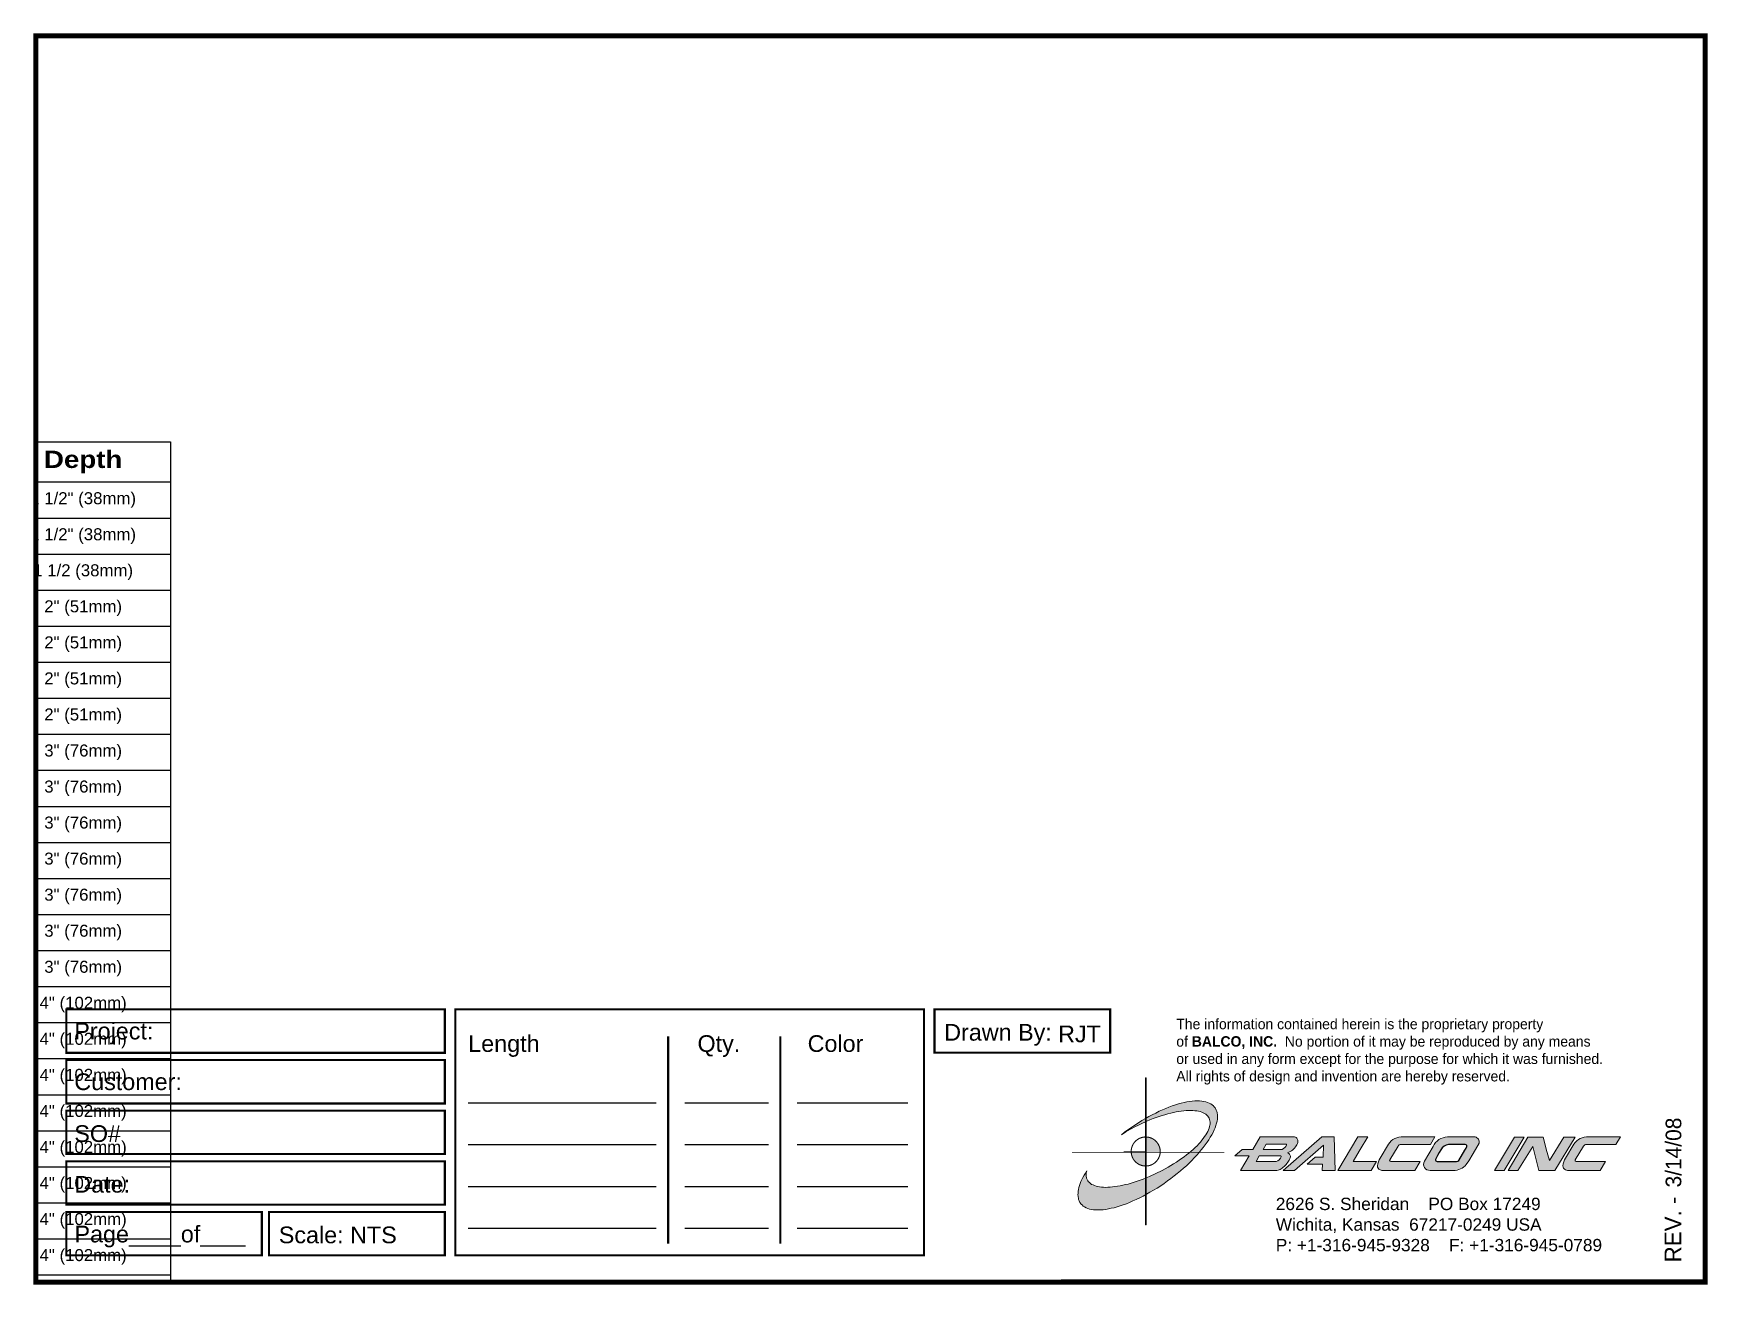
# Paper-space layout 'Breakout' of a CAD drawing. Header units: inches. Extents: x 0 to 10, y 0 to 7.5.
# The model-space entities are those that its viewports show. They can reach past a viewport. Long polylines and large blocks are cut down to what shows.
import ezdxf

# ---------------------------------------------------------------- set-up
doc = ezdxf.new("R2010")
doc.units = ezdxf.units.IN
doc.header["$MEASUREMENT"] = 0
for name, color, linetype in [('Border', 7, 'Continuous'), ('TABLE', 1, 'Continuous'), ('TEXT', 2, 'Continuous')]:
    doc.layers.add(name, color=color, linetype=linetype)
doc.styles.add('ARIAL', font='arial.ttf')
doc.styles.add('ARIAL BOLD', font='')
doc.styles.add('ARIALBOLD', font='')
doc.styles.add('Copyright', font='ERASDEMI.TTF')
doc.styles.get('ARIAL BOLD').set_extended_font_data('Arial Black')
doc.styles.get('ARIALBOLD').set_extended_font_data('Arial Black')

psp = doc.layouts.new('Breakout')

# ---------------------------------------------------------------- texts
at = {"insert": (6.842541954429201, 1.591167046106058), "char_height": 0.0625, "width": 50.29500000000002, "attachment_point": 1, "style": 'Copyright'}
psp.add_mtext('The information contained herein is the proprietary property\\Pof {\\fEras Bold ITC|b0|i0|c0|p34;BALCO, INC.}  No portion of it may be reproduced by any means\\Por used in any form except for the purpose for which it was furnished.\\PAll rights of design and invention are hereby reserved.', dxfattribs=at)
at = {"layer": 'Border', "insert": (7.438187333339865, 0.5196796468725218), "char_height": 0.074, "width": 2.3438, "attachment_point": 1, "style": 'ARIAL'}
psp.add_mtext('2626 S. Sheridan    PO Box 17249\\PWichita, Kansas  67217-0249 USA \\PP: +1-316-945-9328    F: +1-316-945-0789', dxfattribs=at)

msp = doc.modelspace()

# ---------------------------------------------------------------- blocks, each defined once
blk = doc.blocks.new('ACADlogo')
h = blk.add_hatch(color=256)
h.paths.add_polyline_path([(-3.346129232376935, 1.22312944298046), (-3.350702129069169, 1.223129442980459), (-3.350702129069169, 0.9789367596151668), (-3.346129232376935, 0.9815214403542556)])
h.paths.add_polyline_path([(-3.346129232376935, 0.9607790137250274), (-3.350702129069169, 0.9586598664774066), (-3.350702129069169, 0.8682688740400057), (-3.346129232376935, 0.8681963114928499)])
h.paths.add_polyline_path([(-3.346129232376935, 0.7768147258184253), (-3.350702129069169, 0.7768147258184253), (-3.350702129069169, 0.6990754820504494), (-3.350702129069169, 0.6945349885908554), (-3.350251485249534, 0.6945135217799474), (-3.346129232376935, 0.6945789335284709)])
h.paths.add_polyline_path([(-3.346129232376935, 0.8636997629708678), (-3.346129232376935, 0.8681963114928499), (-3.350251485249518, 0.8682617232413734), (-3.350702129069169, 0.868240256430465), (-3.350702129069169, 0.7768147258184253), (-3.346129232376935, 0.7768147258184253), (-3.346129232376935, 0.7777293051568734), (-3.347958391053829, 0.7777293051568734)])
h.paths.add_polyline_path([(-3.346129232376935, 0.5238738922592958), (-3.350702129069169, 0.5214880331155216), (-3.350702129069169, 0.3423895400562018), (-3.346129232376935, 0.3423895400562023)])
h.paths.add_polyline_path([(-3.346129232376935, 0.6945789335284704), (-3.350702129069169, 0.6945063709813151), (-3.350702129069169, 0.620970406547094), (-3.346129232376935, 0.6227995652239868)])
h.paths.add_polyline_path([(-3.346129232376935, 0.6227995652239877), (-3.350702129069169, 0.620970406547094), (-3.350702129069169, 0.5214880331155207), (-3.346129232376935, 0.5238738922592949)])
h.paths.add_polyline_path([(-3.346129232376935, 0.9815214403542556), (-3.350702129069169, 0.9789367596151677), (-3.350702129069169, 0.9586598664774075), (-3.346129232376935, 0.9607790137250283)])
h = blk.add_hatch(color=175)
h.paths.add_polyline_path([(-3.518070148004928, 0.572863533344793), (-3.533617996758507, 0.5710343746679004), (-3.548251266173684, 0.5692052159910056), (-3.561969956250377, 0.5673760573141117), (-3.575688646327078, 0.5673760573141114), (-3.589407336403781, 0.5664614779756652), (-3.602211447142019, 0.5673760573141101), (-3.614100978541836, 0.5682906366525576), (-3.625075930603205, 0.5692052159910053), (-3.636050882664568, 0.571948954006346), (-3.646111255387481, 0.5737781126832391), (-3.656171628110392, 0.5774364300370259), (-3.664402842156417, 0.5810947473908135), (-3.672634056202439, 0.584753064744601), (-3.679036111571565, 0.5893259614368352), (-3.685438166940699, 0.5948134374675195), (-3.688181904956034, 0.5975571754828559), (-3.690925642971378, 0.600300913498199), (-3.695498539663606, 0.6067029688673233), (-3.699156857017395, 0.6140196035748979), (-3.702815174371181, 0.6213362382824701), (-3.703729753709631, 0.6259091349747328), (-3.704644333048076, 0.6313966110053868), (-3.705558912386522, 0.6368840870360651), (-3.705558912386522, 0.6423715630667504), (-3.704644333048076, 0.6478590390974279), (-3.704644333048076, 0.6533465151281103), (-3.702815174371183, 0.6588339911587866), (-3.701900595032735, 0.6652360465279179), (-3.710131809078753, 0.6515173564512134), (-3.717448443786331, 0.6387132457129612), (-3.724765078493907, 0.6259091349746951), (-3.731167133863028, 0.6131050242364418), (-3.73665460989371, 0.6012154928366389), (-3.741227506585948, 0.5893259614368347), (-3.74580040327818, 0.5774364300370256), (-3.748544141293516, 0.5655468986372331), (-3.751287879308862, 0.5545719465758547), (-3.753117037985755, 0.5435969945144952), (-3.754031617324203, 0.538109518483817), (-3.754031617324203, 0.5326220424531267), (-3.75494619666265, 0.5225616697302212), (-3.754031617324205, 0.5134158763457635), (-3.753117037985758, 0.5079284003150838), (-3.752202458647309, 0.5033555036228363), (-3.750373299970415, 0.4942097102383659), (-3.747629561955074, 0.4859784961923431), (-3.743056665262841, 0.4768327028078813), (-3.740312927247499, 0.4731743854540909), (-3.737569189232159, 0.4686014887618582), (-3.733910871878373, 0.4649431714080716), (-3.730252554524588, 0.4612848540542834), (-3.722935919817012, 0.4548827986851572), (-3.714704705770992, 0.4493953226544761), (-3.705558912386517, 0.4448224259622368), (-3.695498539663607, 0.4402495292700084), (-3.684523587602246, 0.4365912119162208), (-3.673548635540885, 0.4338474739008809), (-3.66074452480263, 0.4320183152239872), (-3.647940414064376, 0.4311037358855402), (-3.634221723987674, 0.4311037358855403), (-3.619588454572525, 0.4311037358855404), (-3.60404060581893, 0.432932894562434), (-3.588492757065337, 0.4347620532393275), (-3.572030328973291, 0.437505791254668), (-3.555567900881267, 0.4411641086084553), (-3.538190893450761, 0.4448224259622426), (-3.519899306681824, 0.4493953226544756), (-3.502522299251333, 0.4557973780236052), (-3.483316133143953, 0.4612848540542834), (-3.464109967036566, 0.4686014887618594), (-3.444903800929188, 0.4768327028078798), (-3.425697634821806, 0.4850639168539024), (-3.405576889375978, 0.4942097102383667), (-3.3845415645917, 0.5033555036228368), (-3.364420819145859, 0.5143304556842009), (-3.350702129069169, 0.5214880331155197), (-3.350702129069168, 0.6209704065470932), (-3.363506239807423, 0.6158487622517913), (-3.38179782657636, 0.6094467068826641), (-3.400089413345297, 0.6030446515135379), (-3.418381000114225, 0.5975571754828558), (-3.43575800754472, 0.5920696994521752), (-3.453135014975212, 0.586582223421494), (-3.469597443067252, 0.5829239060677072), (-3.486059871159293, 0.5792655887139202), (-3.502522299251339, 0.5756072713601326)])
h.paths.add_polyline_path([(-3.215344386979006, 0.6871859506506589), (-3.251012981178471, 0.667065205204812), (-3.288510734054778, 0.6487736184358819), (-3.326923066269492, 0.6313966110053594), (-3.34521465303849, 0.6231653969593656), (-3.346129232376935, 0.622799565223987), (-3.346129232376935, 0.5238738922592951), (-3.343385494361604, 0.5253054077455573), (-3.323264748915773, 0.5371949391453629), (-3.302229424131496, 0.5490844705451765), (-3.280279520008749, 0.5628031606218714), (-3.25924419522449, 0.5765218506985796), (-3.238208870440215, 0.5902405407752834), (-3.218088124994384, 0.6048738101904303), (-3.197967379548559, 0.6195070796055756), (-3.178761213441178, 0.6350549283591705), (-3.159555047333788, 0.6496881977743226), (-3.141263460564854, 0.6652360465279181), (-3.122971873795913, 0.6807838952815158), (-3.105594866365428, 0.6963317440351102), (-3.089132438273409, 0.7118795927886911), (-3.073584589519792, 0.7274274415422997), (-3.058036740766192, 0.7429752902958952), (-3.043403471351064, 0.7594377183879384), (-3.029684781274346, 0.7749855671415324), (-3.028070817735911, 0.7768147258184263), (-3.085245476084988, 0.776814725818426), (-3.090961596950281, 0.7722418291261923), (-3.104680287026983, 0.761266877064831), (-3.11839897710369, 0.750291925003469), (-3.133946825857286, 0.7393169729421014), (-3.149494674610873, 0.7292566002191907), (-3.165042523364479, 0.718281648157826), (-3.181504951456509, 0.7073066960964752), (-3.197967379548569, 0.6972463233735429)])
h.paths.add_polyline_path([(-2.920849839999178, 1.009117877783902), (-2.921764419337625, 1.01460535381459), (-2.923593578014517, 1.020092829845257), (-2.926337316029859, 1.029238623229738), (-2.930910212722093, 1.038384416614208), (-2.933653950737433, 1.042957313306444), (-2.936397688752774, 1.046615630660229), (-2.940056006106562, 1.050273948014017), (-2.942799744121901, 1.053932265367803), (-2.951030958167923, 1.060334320736933), (-2.959262172213935, 1.065821796767606), (-2.968407965598412, 1.071309272798292), (-2.978468338321323, 1.074967590152078), (-2.989443290382687, 1.078625907505866), (-3.00041824244405, 1.081369645521207), (-3.013222353182303, 1.0831988041981), (-3.026026463920558, 1.084113383536547), (-3.039745153997261, 1.084113383536547), (-3.054378423412413, 1.084113383536547), (-3.069926272166002, 1.0831988041981), (-3.085474120919596, 1.081369645521206), (-3.10193654901164, 1.078625907505867), (-3.118398977103678, 1.074967590152079), (-3.135775984534174, 1.070394693459845), (-3.153152991964663, 1.065821796767611), (-3.171444578733591, 1.060334320736932), (-3.190650744840994, 1.053932265367801), (-3.209856910948363, 1.046615630660229), (-3.229063077055751, 1.039298995952654), (-3.248269243163119, 1.031067781906635), (-3.26838998860896, 1.021921988522158), (-3.288510734054799, 1.011861615799244), (-3.309546058839067, 1.001801243076335), (-3.329666804284888, 0.990826291014963), (-3.346129232376934, 0.9815214403542522), (-3.346129232376934, 0.9607790137250277), (-3.342470915023156, 0.9624743315231248), (-3.323264748915758, 0.9707055455691529), (-3.304973162146828, 0.9780221802767171), (-3.286681575377894, 0.984424235645847), (-3.268389988608951, 0.9908262910149757), (-3.251012981178469, 0.9963137670456557), (-3.23363597374798, 1.001801243076336), (-3.216258966317493, 1.007288719107016), (-3.198881958887008, 1.010947036460796), (-3.182419530794971, 1.01460535381459), (-3.166871682041365, 1.018263671168379), (-3.150409253949316, 1.021007409183719), (-3.135775984534174, 1.022836567860612), (-3.121142715119025, 1.024665726537506), (-3.106509445703876, 1.0264948852144), (-3.092790755627178, 1.0264948852144), (-3.079072065550475, 1.027409464552846), (-3.067182534150668, 1.026494885214398), (-3.054378423412415, 1.025580305875953), (-3.043403471351048, 1.024665726537506), (-3.032428519289686, 1.021921988522166), (-3.022368146566772, 1.020092829845272), (-3.013222353182304, 1.016434512491485), (-3.004076559797834, 1.012776195137696), (-2.996759925090261, 1.00911787778391), (-2.989443290382688, 1.004544981091677), (-2.983041235013563, 0.9990575050609996), (-2.98029749699822, 0.9963137670456557), (-2.977553758982879, 0.9935700290303133), (-2.972980862290647, 0.9871679736611898), (-2.969322544936857, 0.9807659182920582), (-2.966578806921517, 0.972534704246036), (-2.964749648244624, 0.9652180695384646), (-2.963835068906178, 0.9569868554924458), (-2.963835068906177, 0.9487556414464229), (-2.963835068906177, 0.9441827447541861), (-2.964749648244625, 0.9396098480619544), (-2.966578806921517, 0.930464054677487), (-2.969322544936859, 0.9213182612930206), (-2.972980862290642, 0.9112578885701016), (-2.977553758982879, 0.9011975158471865), (-2.983041235013559, 0.8911371431242758), (-2.989443290382687, 0.8810767704013602), (-2.995845345751815, 0.8710163976784447), (-3.004076559797836, 0.860041445617084), (-3.01230777384386, 0.8490664935557252), (-3.021453567228327, 0.8380915414943617), (-3.03151393995124, 0.8271165894329999), (-3.041574312674156, 0.8161416373716355), (-3.053463844073963, 0.8051666853102764), (-3.065353375473771, 0.794191733248915), (-3.077242906873576, 0.7832167811875519), (-3.085245476084987, 0.7768147258184263), (-3.02807081773591, 0.7768147258184263), (-3.015966091197646, 0.7905334158951229), (-3.004076559797836, 0.8060812646487236), (-2.992187028398025, 0.8216291134023271), (-2.981212076336665, 0.8371769621559226), (-2.971151703613747, 0.8518102315710616), (-2.962005910229285, 0.8664435009862147), (-2.953774696183268, 0.8819913497398034), (-2.945543482137243, 0.8957100398165072), (-2.939141426768114, 0.9103433092316552), (-2.933653950737429, 0.9240619993083696), (-2.929081054045199, 0.9377806893850584), (-2.926337316029862, 0.9441827447541831), (-2.924508157352965, 0.9505848001233093), (-2.921764419337628, 0.9633889108615632), (-2.919935260660731, 0.9752784422613806), (-2.919935260660732, 0.9816804976305039), (-2.919020681322286, 0.9871679736611855), (-2.919935260660732, 0.9990575050609982), (-2.919935260660732, 1.004544981091676)])
h.paths.add_polyline_path([(-3.371737453853445, 0.9661326488769117), (-3.392772778637709, 0.9533285381386712), (-3.414722682760439, 0.9396098480619581), (-3.434843428206269, 0.92497657864681), (-3.45496417365211, 0.9112578885701004), (-3.475084919097938, 0.8966246191549461), (-3.494291085205317, 0.8819913497398066), (-3.467768284390352, 0.8984537778318534), (-3.439416324898515, 0.914916205923892), (-3.410149786068195, 0.9304640546774915), (-3.395516516653046, 0.9377806893850592), (-3.379968667899488, 0.9450973240926062), (-3.350702129069168, 0.9586598664774028), (-3.350702129069168, 0.9789367596151674)])
h = blk.add_hatch(color=256)
h.paths.add_polyline_path([(-3.268211688041037, 0.8136795287788794), (-3.270422164567316, 0.8187303694154573), (-3.272948534799925, 0.8236308439901436), (-3.275780625937609, 0.8283612200214114), (-3.278907034148924, 0.8329024499545468), (-3.282315170491457, 0.8372362478594106), (-3.285991311603029, 0.8413451630613982), (-3.28992065496085, 0.8452126504092425), (-3.294087378486063, 0.848823136896383), (-3.298474704253642, 0.8521620843680382), (-3.303064966051224, 0.8552160480611994), (-3.307839680514632, 0.8579727307419547), (-3.31277962155392, 0.8604210322220882), (-3.317864897770074, 0.8625510940556755), (-3.32307503255056, 0.8643543392354807), (-3.328389046521527, 0.8658235067296283), (-3.333785542024237, 0.8669526807191414), (-3.339242789275952, 0.8677373144189047), (-3.344738813868132, 0.8681742483859387), (-3.346129232376935, 0.8681963114928499), (-3.346129232376935, 0.7768147258184261), (-3.335154280315574, 0.7768147258184261), (-3.262133094884711, 0.7768147258184261), (-3.261987933239831, 0.7813876225106609), (-3.26216286092937, 0.7868982121263737), (-3.262686939625925, 0.7923866125426327), (-3.263558059049553, 0.7978307239080613), (-3.264772711509792, 0.8032086247076493), (-3.26632600602989, 0.80849866003298)])
h.paths.add_polyline_path([(-3.350702129069169, 0.7768147258184261), (-3.435598840813989, 0.7768147258184261), (-3.435364585369253, 0.7731286746566117), (-3.434666634920693, 0.7676596653513772), (-3.433623223665415, 0.7622459336844236), (-3.432238553052281, 0.7569092788424414), (-3.430518198661138, 0.7516711896509221), (-3.42846908775193, 0.7465527580463029), (-3.426099471371068, 0.741574594146134), (-3.423418891127374, 0.736756743259436), (-3.420438140771405, 0.7321186051712854), (-3.417169222732796, 0.7276788560267722), (-3.413625299790744, 0.7234553731286932), (-3.409820642072148, 0.7194651629520745), (-3.405770569590788, 0.7157242926649401), (-3.401491390559106, 0.7122478254316413), (-3.397000335720764, 0.7090497597587091), (-3.392315488968486, 0.7061429731278825), (-3.387455714526684, 0.7035391701429954), (-3.382440580991791, 0.7012488353996678), (-3.377290282536475, 0.6992811912675405), (-3.372025557594897, 0.6976441607550896), (-3.366667605356194, 0.6963443356063888), (-3.361238000402994, 0.6953869497585483), (-3.355758605838104, 0.6947758582664831), (-3.350702129069169, 0.6945349885908554)])
h.paths.add_polyline_path([(-3.346129232376935, 0.8681963114928499), (-3.350251485249522, 0.8682617232413725), (-3.350702129069169, 0.8682402564304641), (-3.350702129069169, 0.7768147258184261), (-3.346129232376935, 0.7768147258184261)])
h = blk.add_hatch(color=256)
h.paths.add_polyline_path([(-2.437637110293779, 0.8442831907589112, 0.4129884428884704), (-2.460668425868728, 0.8691872390015516), (-2.662938466557184, 0.8691872390015516), (-2.70691310402123, 0.794191733248915), (-2.770858828493904, 0.794191733248915), (-2.814758636739351, 0.7548648216957035), (-2.729972974886521, 0.7548648216957035), (-2.780919201216818, 0.6679797845432582), (-2.563249318666484, 0.6679797845432582, 0.1079961453342048), (-2.538095859980495, 0.6773992659390209, 0.1089392676090442), (-2.493741288944529, 0.7237691241885127, 0.08034527861330261), (-2.483353004349725, 0.7450911446172923, 0.4194968526358145), (-2.499228764975209, 0.7731564084646378, 0.1499277818885063), (-2.447097742683742, 0.8152270580331922, 0.134283316195323)])
h.paths.add_polyline_path([(-2.506545399682785, 0.8207145340638706, -0.2090115087238921), (-2.532153621159294, 0.794191733248915), (-2.537641097189974, 0.794191733248915), (-2.645503258623339, 0.794191733248915), (-2.627269872357759, 0.8252874307561062), (-2.509634232724667, 0.8252874307561062, -0.5661903789683987)], flags=16)
h.paths.add_polyline_path([(-2.537641097189976, 0.7502919250034679, -0.2413094480198595), (-2.568600452183301, 0.721939965511619), (-2.687869067887481, 0.721939965511619), (-2.668563129488631, 0.7548648216957035), (-2.540729930231859, 0.7548648216957035, -0.5661903789684978)], flags=16)
for points in [[(-2.285217199778663, 0.8188853753869778), (-2.287046358455554, 0.7475481869881286), (-2.334604484054788, 0.7475481869881286), (-2.383077188992468, 0.7045629580811301), (-2.289790096470895, 0.7045629580811301), (-2.291619255147787, 0.6679797845432582), (-2.214794590718259, 0.6679797845432582), (-2.221196646087384, 0.8691872390015516), (-2.295277572501575, 0.8691872390015516), (-2.526666145128613, 0.6679797845432582), (-2.458072694745104, 0.6679797845432582)], [(-2.018160032952199, 0.8691872390015516), (-2.078522269289688, 0.8691872390015516), (-2.198332162626214, 0.6679797845432582), (-1.999868446183263, 0.6679797845432582), (-1.967858169337626, 0.721939965511619), (-2.106874228781537, 0.721939965511619), (-2.08492432465884, 0.7585231390494998), (-2.063888999874504, 0.7941917332489798)], [(-1.617074388415713, 0.8691872390015516), (-1.806892205770991, 0.8691872390015516, 0.2701817229295652), (-1.895914364631331, 0.8248988481108284), (-1.946006453707161, 0.7417563085107446, 0.109019348755975), (-1.960718400790249, 0.6954266056995704, 0.3406654838788967), (-1.94545097554572, 0.6720953915662946, 0.1299070615665195), (-1.922586492084509, 0.66797978454326), (-1.738298755387481, 0.6679797845432582), (-1.705788584245056, 0.721939965511619), (-1.878229394169839, 0.721939965511619), (-1.881887711523627, 0.721939965511619, -0.6012415545660907), (-1.88724613603069, 0.7312999578167316), (-1.83787144490744, 0.8132517647326369, -0.2530480045218174), (-1.820610895847693, 0.8234582720792125), (-1.644625380909297, 0.8234582720792125)], [(-1.08308996014539, 0.8673580803246579), (-1.140163868043281, 0.8673580803246579), (-1.260888340718257, 0.6670652052048118), (-1.259973761379811, 0.6670652052048118), (-1.202355263057663, 0.6670652052048118)], [(-0.9599917383692489, 0.8298603274483107), (-0.9691375317537325, 0.8673580803246579), (-1.060595465598412, 0.8673580803246579), (-1.179490779596494, 0.6670652052048118), (-1.120043122597451, 0.6670652052048118), (-1.031328926768115, 0.8115687406794048), (-0.9947457532302444, 0.6670652052048118), (-0.899629502031777, 0.6670652052048118), (-0.7779904500183523, 0.8673580803246579), (-0.8462180686664826, 0.8673580803246579), (-0.9307251995389656, 0.7265128622038528), (-0.9508459449847848, 0.7951063125873481)], [(-0.5067750715413126, 0.8691872390015516), (-0.6965928888965909, 0.8691872390015516, 0.2701817229295652), (-0.7856150477569308, 0.8248988481108284), (-0.8357071368327613, 0.7417563085107446, 0.109019348755975), (-0.850419083915849, 0.6954266056995704, 0.3406654838788967), (-0.8351516586713199, 0.6720953915662946, 0.1299070615665195), (-0.8122871752101091, 0.66797978454326), (-0.6279994385130809, 0.6679797845432582), (-0.5954892673706542, 0.721939965511619), (-0.7679300772954392, 0.721939965511619), (-0.7715883946492266, 0.721939965511619, -0.6012415545660907), (-0.77694681915629, 0.7312999578167316), (-0.7275721280330405, 0.8132517647326369, -0.2530480045218174), (-0.7103115789732932, 0.8234582720792125), (-0.5343260640348948, 0.8234582720792125)], [(-3.346129232376935, 0.6227995652239873), (-3.350702129069169, 0.6209704065470936), (-3.350702129069169, 0.5214880331155207), (-3.346129232376935, 0.5238738922592949)]]:
    blk.add_hatch(color=256).paths.add_polyline_path(points)
h = blk.add_hatch(color=256)
h.paths.add_polyline_path([(-1.377039916701001, 0.8682726596631052), (-1.382527392731681, 0.8682726596631052), (-1.383441972070127, 0.8682726596631052), (-1.440145891053827, 0.8682726596631052), (-1.492276913345295, 0.8682726596631052), (-1.540886771465711, 0.8682726596631052, 0.2977115530598228), (-1.627634655435418, 0.8106541613409637), (-1.680156309297892, 0.7227997585164667, 0.585116040059177), (-1.646000815326229, 0.6679797845432613), (-1.506483942316887, 0.66793525661449, 0.2105860586607225), (-1.429170938992465, 0.7027337994042382), (-1.414537669577316, 0.7255982828653891), (-1.388929448100804, 0.769498091110806), (-1.352346274562937, 0.8307749067867847, 0.4351997926386207)])
h.paths.add_polyline_path([(-1.436899822448575, 0.8234582720792125, -0.6037834396603969), (-1.42825635965402, 0.8051666853102772), (-1.43100009766936, 0.8005937886180425), (-1.433743835684723, 0.7960208919258283), (-1.438316732376888, 0.7887042572182845), (-1.47398532657636, 0.7283420208807465, -0.2290009242734371), (-1.488618595991507, 0.7219399655116194), (-1.494106072022188, 0.721939965511619), (-1.500508127391317, 0.721939965511619), (-1.597453537266675, 0.721939965511619), (-1.60379130313458, 0.721939965511619, -0.4924014974505398), (-1.613001386020272, 0.7338294969114272), (-1.601111854620452, 0.7566939803725714), (-1.591051481897546, 0.7749855671415422), (-1.58190568851308, 0.7905334158951276, -0.2383681168259441), (-1.535262142252295, 0.8234582720792125)], flags=16)
for q in [(-3.480307720009217, 0.7768147258184261), (-3.350702129069169, 0.6420229426113138)]:
    blk.add_line((-3.350702129069169, 0.7768147258184261), q)
at = {"color": 7, "lineweight": 0}
for points in [[(-3.350702129069169, 1.223129442980459), (-3.346129232376935, 1.223129442980459), (-3.346129232376935, 0.3423895400562018), (-3.350702129069169, 0.3423895400562018), (-3.350702129069169, 1.223129442980459)], [(-2.291619255147788, 0.6679797845432582), (-2.214794590718258, 0.6679797845432582), (-2.221196646087385, 0.8691872390015516), (-2.295277572501575, 0.8691872390015516), (-2.526666145128613, 0.6679797845432582), (-2.458072694745104, 0.6679797845432582), (-2.285217199778661, 0.8188853753869787), (-2.287046358455554, 0.7475481869881286), (-2.286131779117108, 0.7475481869881286), (-2.334604484054787, 0.7475481869881286), (-2.383077188992467, 0.7045629580811301), (-2.289790096470894, 0.7045629580811301), (-2.291619255147788, 0.6679797845432582), (-2.291619255147788, 0.6679797845432582)], [(-2.198332162626215, 0.6679797845432582), (-2.078522269289687, 0.8691872390015516), (-2.018160032952199, 0.8691872390015516), (-2.063888999874538, 0.794191733248915), (-2.084924324658814, 0.7585231390494909), (-2.106874228781537, 0.721939965511619), (-1.967858169337624, 0.721939965511619), (-1.999868446183263, 0.6679797845432582), (-2.198332162626215, 0.6679797845432582), (-2.198332162626215, 0.6679797845432582)], [(-1.382527392731681, 0.8682726596631052), (-1.382527392731681, 0.8682726596631052)], [(-1.260888340718257, 0.6670652052048118), (-1.140163868043281, 0.8673580803246579), (-1.083089960145392, 0.8673580803246579), (-1.202355263057663, 0.6670652052048118), (-1.259973761379811, 0.6670652052048118), (-1.260888340718257, 0.6670652052048118), (-1.260888340718257, 0.6670652052048118)], [(-0.899629502031777, 0.6670652052048118), (-0.9947457532302426, 0.6670652052048118), (-1.031328926768115, 0.8115687406794039), (-1.120043122597453, 0.6670652052048118), (-1.179490779596494, 0.6670652052048118), (-1.060595465598411, 0.8673580803246579), (-0.9691375317537325, 0.8673580803246579), (-0.9599917383692649, 0.82986032744834), (-0.9508459449847972, 0.7951063125873623), (-0.9307251995389674, 0.7265128622038528), (-0.8462180686664826, 0.8673580803246579), (-0.7779904500183541, 0.8673580803246579), (-0.899629502031777, 0.6670652052048118), (-0.899629502031777, 0.6670652052048118)]]:
    blk.add_lwpolyline(points, dxfattribs=at)
at = {"color": 175, "lineweight": 0}
blk.add_lwpolyline([(-2.926337316029859, 1.02923862322974), (-2.923593578014519, 1.020092829845272), (-2.921764419337626, 1.014605353814591), (-2.920849839999178, 1.009117877783911), (-2.919935260660732, 1.004544981091677), (-2.919935260660732, 0.9990575050609958), (-2.919020681322285, 0.9871679736611871), (-2.919935260660732, 0.9816804976305069), (-2.919935260660732, 0.9752784422613794), (-2.921764419337626, 0.9633889108615707), (-2.924508157352966, 0.9505848001233157), (-2.926337316029859, 0.9441827447541882), (-2.929081054045199, 0.9377806893850607), (-2.933653950737433, 0.9240619993083592), (-2.939141426768114, 0.9103433092316577), (-2.945543482137242, 0.895710039816509), (-2.953774696183263, 0.8819913497398066), (-2.962005910229284, 0.8664435009862115), (-2.971151703613752, 0.8518102315710627), (-2.981212076336666, 0.837176962155914), (-2.992187028398028, 0.8216291134023188), (-3.004076559797836, 0.8060812646487236), (-3.015966091197645, 0.7905334158951276), (-3.029684781274346, 0.7749855671415324), (-3.043403471351048, 0.7594377183879373), (-3.058036740766196, 0.7429752902958948), (-3.073584589519792, 0.7274274415422997), (-3.089132438273388, 0.7118795927887045), (-3.10559486636543, 0.6963317440351089), (-3.122971873795919, 0.6807838952815133), (-3.141263460564854, 0.6652360465279181), (-3.15955504733379, 0.649688197774323), (-3.178761213441173, 0.6350549283591742), (-3.197967379548555, 0.6195070796055786), (-3.218088124994384, 0.6048738101904303), (-3.238208870440214, 0.5902405407752815), (-3.25924419522449, 0.5765218506985796), (-3.280279520008766, 0.5628031606218777), (-3.30222942413149, 0.5490844705451758), (-3.323264748915765, 0.5371949391453676), (-3.343385494361595, 0.5253054077455594), (-3.364420819145871, 0.5143304556841981), (-3.3845415645917, 0.5033555036228363), (-3.405576889375976, 0.4942097102383687), (-3.425697634821805, 0.485063916853901), (-3.444903800929188, 0.4768327028078798), (-3.46410996703657, 0.4686014887618586), (-3.483316133143953, 0.4612848540542842), (-3.502522299251336, 0.4557973780236035), (-3.519899306681824, 0.449395322654476), (-3.538190893450761, 0.4448224259622422), (-3.55556790088125, 0.4411641086084548), (-3.572030328973292, 0.4375057912546678), (-3.588492757065334, 0.4347620532393273), (-3.60404060581893, 0.432932894562434), (-3.619588454572525, 0.4311037358855403), (-3.634221723987674, 0.4311037358855403), (-3.647940414064375, 0.4311037358855403), (-3.66074452480263, 0.4320183152239871), (-3.673548635540885, 0.4338474739008809), (-3.684523587602246, 0.436591211916221), (-3.695498539663608, 0.4402495292700084), (-3.705558912386523, 0.4448224259622422), (-3.71470470577099, 0.449395322654476), (-3.722935919817012, 0.4548827986851567), (-3.730252554524586, 0.4612848540542842), (-3.733910871878373, 0.4649431714080716), (-3.73756918923216, 0.4686014887618586), (-3.7403129272475, 0.4731743854540924), (-3.743056665262841, 0.4768327028078798), (-3.747629561955075, 0.4859784961923475), (-3.750373299970415, 0.4942097102383687), (-3.752202458647309, 0.5033555036228363), (-3.753117037985755, 0.5079284003150706), (-3.754031617324203, 0.5134158763457513), (-3.754946196662649, 0.5225616697302189), (-3.754031617324203, 0.5326220424531338), (-3.754031617324203, 0.5381095184838145), (-3.753117037985755, 0.5435969945144952), (-3.751287879308862, 0.5545719465758565), (-3.748544141293522, 0.5655468986372183), (-3.745800403278182, 0.5774364300370265), (-3.741227506585948, 0.5893259614368347), (-3.736654609893714, 0.6012154928366429), (-3.731167133863033, 0.6131050242364511), (-3.724765078493905, 0.6259091349747061), (-3.717448443786331, 0.6387132457129612), (-3.710131809078757, 0.6515173564512162), (-3.701900595032735, 0.6652360465279181), (-3.702815174371183, 0.6588339911587906), (-3.704644333048076, 0.6533465151281099), (-3.704644333048076, 0.6478590390974293), (-3.705558912386523, 0.6423715630667481), (-3.705558912386523, 0.6368840870360679), (-3.704644333048076, 0.6313966110053868), (-3.703729753709629, 0.6259091349747061), (-3.702815174371183, 0.6213362382824723), (-3.699156857017395, 0.6140196035748979), (-3.695498539663608, 0.6067029688673236), (-3.690925642971374, 0.600300913498196), (-3.688181904956034, 0.5975571754828559), (-3.685438166940694, 0.5948134374675154), (-3.679036111571566, 0.5893259614368347), (-3.672634056202439, 0.5847530647446009), (-3.664402842156417, 0.5810947473908135), (-3.656171628110396, 0.5774364300370265), (-3.646111255387481, 0.5737781126832391), (-3.636050882664567, 0.5719489540063458), (-3.625075930603205, 0.5692052159910053), (-3.614100978541844, 0.5682906366525584), (-3.602211447142036, 0.5673760573141116), (-3.589407336403781, 0.5664614779756652), (-3.575688646327079, 0.5673760573141116), (-3.561969956250377, 0.5673760573141116), (-3.548251266173676, 0.5692052159910053), (-3.533617996758527, 0.571034374667899), (-3.518070148004931, 0.5728635333447927), (-3.502522299251336, 0.5756072713601328), (-3.486059871159293, 0.5792655887139202), (-3.469597443067252, 0.5829239060677072), (-3.453135014975209, 0.5865822234214941), (-3.43575800754472, 0.5920696994521752), (-3.418381000114231, 0.5975571754828559), (-3.400089413345295, 0.6030446515135366), (-3.38179782657636, 0.6094467068826641), (-3.363506239807424, 0.6158487622517916), (-3.345214653038489, 0.6231653969593656), (-3.326923066269552, 0.6313966110053868), (-3.288510734054787, 0.6487736184358757), (-3.251012981178469, 0.6670652052048118), (-3.215344386979044, 0.6871859506506408), (-3.197967379548555, 0.6972463233735557), (-3.181504951456513, 0.7073066960964702), (-3.165042523364471, 0.718281648157832), (-3.149494674610875, 0.7292566002191934), (-3.13394682585728, 0.7393169729421079), (-3.118398977103685, 0.7502919250034696), (-3.104680287026983, 0.761266877064831), (-3.090961596950281, 0.7722418291261923), (-3.077242906873579, 0.7832167811875537), (-3.065353375473771, 0.794191733248915), (-3.053463844073963, 0.8051666853102764), (-3.041574312674155, 0.8161416373716377), (-3.03151393995124, 0.8271165894329999), (-3.021453567228325, 0.8380915414943613), (-3.012307773843857, 0.8490664935557226), (-3.004076559797836, 0.860041445617084), (-2.995845345751815, 0.8710163976784453), (-2.989443290382687, 0.8810767704013602), (-2.98304123501356, 0.8911371431242752), (-2.97755375898288, 0.9011975158471892), (-2.972980862290646, 0.9112578885701041), (-2.969322544936858, 0.9213182612930191), (-2.966578806921518, 0.9304640546774867), (-2.964749648244625, 0.9396098480619544), (-2.963835068906177, 0.9441827447541882), (-2.963835068906177, 0.9487556414464229), (-2.963835068906177, 0.9569868554924432), (-2.964749648244625, 0.9652180695384645), (-2.966578806921518, 0.9725347042460393), (-2.969322544936858, 0.9807659182920596), (-2.972980862290646, 0.9871679736611871), (-2.97755375898288, 0.9935700290303147), (-2.98029749699822, 0.9963137670456557), (-2.98304123501356, 0.9990575050609958), (-2.989443290382687, 1.004544981091677), (-2.996759925090262, 1.009117877783911), (-3.004076559797836, 1.012776195137697), (-3.013222353182304, 1.016434512491485), (-3.022368146566772, 1.020092829845272), (-3.032428519289686, 1.021921988522166), (-3.043403471351048, 1.024665726537506), (-3.05437842341241, 1.025580305875952), (-3.067182534150665, 1.0264948852144), (-3.079072065550473, 1.027409464552846), (-3.092790755627175, 1.0264948852144), (-3.106509445703876, 1.0264948852144), (-3.121142715119025, 1.024665726537506), (-3.135775984534174, 1.022836567860612), (-3.150409253949323, 1.021007409183718), (-3.166871682041364, 1.018263671168378), (-3.18241953079496, 1.014605353814591), (-3.198881958887002, 1.010947036460804), (-3.216258966317491, 1.007288719107017), (-3.23363597374798, 1.001801243076336), (-3.251012981178469, 0.9963137670456557), (-3.268389988608958, 0.9908262910149745), (-3.286681575377894, 0.984424235645847), (-3.30497316214683, 0.9780221802767195), (-3.323264748915765, 0.9707055455691456), (-3.342470915023148, 0.9624743315231243), (-3.379968667899466, 0.9450973240926355), (-3.395516516653061, 0.9377806893850607), (-3.41014978606821, 0.9304640546774867), (-3.439416324898508, 0.9149162059238916), (-3.467768284390358, 0.8984537778318491), (-3.494291085205314, 0.8819913497398066), (-3.475084919097932, 0.8966246191549554), (-3.454964173652103, 0.9112578885701041), (-3.434843428206273, 0.9249765786468056), (-3.414722682760444, 0.9396098480619544), (-3.392772778637721, 0.9533285381386567), (-3.371737453853445, 0.9661326488769117), (-3.350702129069169, 0.9789367596151668), (-3.329666804284892, 0.9908262910149745), (-3.309546058839063, 1.001801243076336), (-3.288510734054787, 1.011861615799251), (-3.268389988608958, 1.021921988522166), (-3.248269243163128, 1.031067781906633), (-3.229063077055746, 1.039298995952655), (-3.209856910948363, 1.046615630660229), (-3.190650744840981, 1.053932265367803), (-3.171444578733598, 1.060334320736931), (-3.153152991964663, 1.065821796767611), (-3.135775984534174, 1.070394693459845), (-3.118398977103685, 1.074967590152079), (-3.101936549011643, 1.078625907505866), (-3.0854741209196, 1.081369645521206), (-3.069926272166005, 1.0831988041981), (-3.05437842341241, 1.084113383536547), (-3.039745153997261, 1.084113383536547), (-3.026026463920559, 1.084113383536547), (-3.013222353182304, 1.0831988041981), (-3.000418242444049, 1.081369645521206), (-2.989443290382687, 1.078625907505866), (-2.978468338321326, 1.074967590152079), (-2.968407965598411, 1.071309272798292), (-2.959262172213943, 1.065821796767611), (-2.951030958167922, 1.060334320736931), (-2.942799744121902, 1.053932265367803), (-2.940056006106561, 1.050273948014016), (-2.936397688752774, 1.046615630660229), (-2.933653950737433, 1.042957313306441), (-2.930910212722093, 1.038384416614207), (-2.926337316029859, 1.02923862322974), (-2.926337316029859, 1.02923862322974)], dxfattribs=at)
at = {"color": 7, "lineweight": 0, "const_width": 0.006402055369127517}
blk.add_lwpolyline([(-3.261987933239831, 0.78138762251066), (-3.26216286092937, 0.7868982121263746), (-3.262686939625925, 0.7923866125426344), (-3.263558059049553, 0.7978307239080613), (-3.264772711509792, 0.8032086247076502), (-3.266326006029889, 0.8084986600329782), (-3.268211688041036, 0.8136795287788767), (-3.270422164567314, 0.81873036941546), (-3.272948534799927, 0.8236308439901472), (-3.275780625937613, 0.8283612200214177), (-3.278907034148931, 0.8329024499545521), (-3.282315170491459, 0.8372362478594062), (-3.285991311603027, 0.8413451630614062), (-3.28992065496085, 0.8452126504092479), (-3.294087378486063, 0.8488231368963883), (-3.29847470425365, 0.8521620843680418), (-3.303064966051222, 0.8552160480612012), (-3.307839680514626, 0.8579727307419511), (-3.312779621553923, 0.86042103222209), (-3.31786489777007, 0.8625510940556711), (-3.323075032550561, 0.8643543392354816), (-3.328389046521518, 0.8658235067296265), (-3.33378554202423, 0.8669526807191414), (-3.339242789275966, 0.8677373144189047), (-3.344738813868145, 0.8681742483859396), (-3.350251485249522, 0.8682617232413734), (-3.355758605838107, 0.8679993867548368), (-3.361238000402994, 0.8673882952627712), (-3.366667605356188, 0.8664309094149352), (-3.372025557594887, 0.8651310842662334), (-3.377290282536484, 0.8634940537537754), (-3.382440580991789, 0.8615264096216539), (-3.387455714526689, 0.8592360748783219), (-3.392315488968498, 0.856632271893432), (-3.397000335720767, 0.8537254852626082), (-3.401491390559112, 0.8505274195896795), (-3.405770569590788, 0.8470509523563741), (-3.409820642072146, 0.8433100820692432), (-3.413625299790749, 0.8393198718926169), (-3.417169222732797, 0.8350963889945553), (-3.420438140771405, 0.8306566398500377), (-3.423418891127378, 0.8260185017618862), (-3.426099471371068, 0.8212006508751819), (-3.42846908775193, 0.8162224869750134), (-3.430518198661137, 0.8111040553703952), (-3.43223855305228, 0.8058659661788812), (-3.433623223665415, 0.8005293113368936), (-3.434666634920693, 0.7951155796699427), (-3.435364585369253, 0.7896465703647082), (-3.435714264610978, 0.7841443051914099), (-3.435714264610978, 0.77863093982991), (-3.435364585369253, 0.7731286746566117), (-3.434666634920693, 0.7676596653513772), (-3.433623223665415, 0.7622459336844263), (-3.43223855305228, 0.7569092788424396), (-3.430518198661137, 0.7516711896509247), (-3.42846908775193, 0.7465527580463074), (-3.426099471371068, 0.7415745941461385), (-3.423418891127378, 0.7367567432594337), (-3.420438140771405, 0.7321186051712831), (-3.417169222732797, 0.7276788560267655), (-3.413625299790749, 0.7234553731287039), (-3.409820642072146, 0.7194651629520767), (-3.405770569590789, 0.7157242926649459), (-3.401491390559112, 0.7122478254316409), (-3.397000335720767, 0.7090497597587126), (-3.392315488968498, 0.7061429731278879), (-3.387455714526689, 0.703539170142998), (-3.382440580991789, 0.7012488353996664), (-3.377290282536484, 0.6992811912675454), (-3.372025557594887, 0.697644160755087), (-3.366667605356188, 0.6963443356063852), (-3.361238000402994, 0.6953869497585488), (-3.355758605838107, 0.6947758582664836), (-3.350251485249522, 0.6945135217799474), (-3.344738813868145, 0.6946009966353808), (-3.339242789275966, 0.6950379306024153), (-3.33378554202423, 0.6958225643021785), (-3.328389046521518, 0.6969517382916934), (-3.323075032550561, 0.6984209057858388), (-3.31786489777007, 0.7002241509656497), (-3.312779621553923, 0.7023542127992304), (-3.307839680514626, 0.7048025142793697), (-3.303064966051222, 0.7075591969601196), (-3.29847470425365, 0.7106131606532786), (-3.294087378486063, 0.713952108124932), (-3.28992065496085, 0.7175625946120725), (-3.285991311603027, 0.7214300819599146), (-3.282315170491459, 0.7255389971619142), (-3.27890703414893, 0.7298727950667687), (-3.275780625937613, 0.7344140249999023), (-3.272948534799927, 0.7391444010311736), (-3.270422164567314, 0.7440448756058609), (-3.268211688041036, 0.7490957162424441), (-3.266326006029889, 0.7542765849883417), (-3.264772711509792, 0.7595666203136706), (-3.263558059049553, 0.7649445211132595), (-3.262686939625925, 0.7703886324786855), (-3.26216286092937, 0.7758770328949463), (-3.261987933239831, 0.78138762251066)], dxfattribs=at)
at = {"color": 7, "lineweight": 0}
for points in [[(-2.447097742683742, 0.8152270580331922, 0.1303681933358049), (-2.43768655518819, 0.8433931902543566, 0.4483665626515133), (-2.462645591437374, 0.8691872390015516), (-2.662938466557183, 0.8691872390015516), (-2.70691310402123, 0.794191733248915), (-2.770858828493905, 0.794191733248915), (-2.814758636739351, 0.7548648216957035), (-2.729972974886522, 0.7548648216957035), (-2.78091920121682, 0.6679797845432582), (-2.563249318666484, 0.6679797845432582, 0.1079961453342048), (-2.538095859980495, 0.6773992659390209, 0.1089392676090442), (-2.493741288944529, 0.7237691241885127, 0.07739479404808794), (-2.483609525595561, 0.7442585826209975, 0.4308779751013573), (-2.499228764975209, 0.7731564084646378, 0.1499277818885063)], [(-2.506545399682785, 0.8207145340638706, -0.2090115087238921), (-2.532153621159294, 0.794191733248915), (-2.537641097189974, 0.794191733248915), (-2.645503258623339, 0.794191733248915), (-2.627269872357759, 0.8252874307561062), (-2.512032875713464, 0.8252874307561062), (-2.509289137698124, 0.8252874307561062, -0.5312879349888721)], [(-1.83784639696894, 0.8132933391460226), (-1.887375187554309, 0.7310857588960871, 0.587384823051223), (-1.881887711523627, 0.721939965511619), (-1.878229394169839, 0.721939965511619), (-1.705788584245054, 0.721939965511619), (-1.738298755387481, 0.6679797845432582), (-1.922586492084509, 0.66797978454326, -0.1299070615665088), (-1.945450975545718, 0.6720953915662942, -0.3498386471787973), (-1.960648417445215, 0.6961719810587148, -0.1073405988230089), (-1.946006453707161, 0.7417563085107446), (-1.895914364631331, 0.8248988481108284, -0.2701817229295652), (-1.806892205770991, 0.8691872390015516), (-1.617074388415713, 0.8691872390015516), (-1.644625380909297, 0.8234582720792125), (-1.820610895847693, 0.8234582720792125, 0.2524355904049694)], [(-1.680156309297892, 0.7227997585164667, 0.5851160400591772), (-1.646000815326229, 0.6679797845432613), (-1.506483942316887, 0.66793525661449, 0.2105860586607162), (-1.429170938992467, 0.7027337994042364), (-1.414537669577317, 0.725598282865406), (-1.388929448100807, 0.7694980911108522), (-1.352346274562937, 0.8307749067867847, 0.435199792638607), (-1.377039916700999, 0.8682726596631052), (-1.382527392731681, 0.8682726596631052), (-1.383441972070127, 0.8682726596631052), (-1.440145891053827, 0.8682726596631052), (-1.492276913345295, 0.8682726596631052), (-1.540886771465711, 0.8682726596631052, 0.2977115530598237), (-1.627634655435418, 0.8106541613409637)], [(-0.7275470800945403, 0.8132933391460226), (-0.7770758706799086, 0.7310857588960871, 0.587384823051223), (-0.7715883946492266, 0.721939965511619), (-0.7679300772954392, 0.721939965511619), (-0.5954892673706542, 0.721939965511619), (-0.6279994385130809, 0.6679797845432582), (-0.8122871752101091, 0.66797978454326, -0.1299070615665088), (-0.8351516586713181, 0.6720953915662942, -0.3498386471787973), (-0.8503491005708153, 0.6961719810587148, -0.1073405988230089), (-0.8357071368327613, 0.7417563085107446), (-0.7856150477569308, 0.8248988481108284, -0.2701817229295652), (-0.6965928888965909, 0.8691872390015516), (-0.5067750715413126, 0.8691872390015516), (-0.5343260640348966, 0.8234582720792125), (-0.7103115789732932, 0.8234582720792125, 0.2524355904049694)], [(-2.568600452183301, 0.721939965511619), (-2.687869067887481, 0.721939965511619), (-2.668563129488631, 0.7548648216957035), (-2.543128573220655, 0.7548648216957035), (-2.540384835205315, 0.7548648216957035, -0.5312879349888721), (-2.537641097189976, 0.7502919250034679, -0.2413094480198595)]]:
    blk.add_lwpolyline(points, format="xyb", close=True, dxfattribs=at)
blk.add_lwpolyline([(-1.436899822448575, 0.8234582720792125), (-1.535262142252295, 0.8234582720792125, 0.2383681168259441), (-1.58190568851308, 0.7905334158951276), (-1.591051481897548, 0.7749855671415324), (-1.601111854620463, 0.7566939803725972), (-1.613001386020272, 0.7338294969114272, 0.490298372311283), (-1.603855592635803, 0.721939965511619), (-1.597453537266675, 0.721939965511619), (-1.500508127391317, 0.721939965511619), (-1.494106072022188, 0.721939965511619), (-1.488618595991507, 0.7219399655116194, 0.2290009242734372), (-1.47398532657636, 0.7283420208807465), (-1.438316732376935, 0.7887042572182348), (-1.433743835684702, 0.7960208919258087), (-1.43100009766936, 0.8005937886180425), (-1.42825635965402, 0.8051666853102772, 0.6037834396603968)], format="xyb", close=True)
blk.add_lwpolyline([(-2.878779190430627, 0.7768147258184261, 0.00455, 0.00455, 0), (-3.790614790862074, 0.7768147258184261, 0.001829158676893576, 0.001829158676893576, 0), (-3.790614790862074, 0.7768147258184261, 0.001829158676893576, 0.001829158676893576, 0)], format="xyseb", dxfattribs=at)
blk = doc.blocks.new('Quantity Data')
at = {"layer": 'Border', "color": 253}
for p, q in [((2.754888640089931, 1.254112766485719), (3.881255483304919, 1.254112766485719)), ((4.05396504396035, 1.254112766485719), (4.553321029709728, 1.254112766485719)), ((4.725493013369569, 1.254112766485719), (5.388513153610575, 1.254112766485719)), ((2.754888640089931, 1.004112766485719), (3.881255483304919, 1.004112766485719)), ((4.05396504396035, 1.004112766485719), (4.553321029709728, 1.004112766485719)), ((4.725493013369569, 1.004112766485719), (5.388513153610575, 1.004112766485719)), ((2.754888640089931, 0.7541127664857186), (3.881255483304919, 0.7541127664857186)), ((4.05396504396035, 0.7541127664857186), (4.553321029709728, 0.7541127664857186)), ((4.725493013369569, 0.7541127664857186), (5.388513153610575, 0.7541127664857186)), ((2.754888640089931, 0.5041127664857186), (3.881255483304919, 0.5041127664857186)), ((4.05396504396035, 0.5041127664857186), (4.553321029709728, 0.5041127664857186)), ((4.725493013369569, 0.5041127664857186), (5.388513153610575, 0.5041127664857186))]:
    blk.add_line(p, q, dxfattribs=at)
at = {"layer": 'Border', "const_width": 0.0125}
blk.add_lwpolyline([(5.485293332776735, 0.3407158485031835), (2.67828573260595, 0.3407158485031835), (2.67828573260595, 1.813483563852106), (5.485293332776735, 1.813483563852106)], close=True, dxfattribs=at)
for points in [[(3.953266201312587, 1.653079222898871), (3.953266201312587, 0.4120047937549067)], [(4.624794170721806, 1.653079222898871), (4.624794170721806, 0.4120047937549067)]]:
    blk.add_lwpolyline(points, dxfattribs=at)
at = {"layer": 'Border', "style": 'ARIAL'}
for s, p in [('Length', (2.756065980504687, 1.559352172505381)), ('Qty.', (4.128923091145566, 1.559352172505381)), ('Color', (4.788224095183779, 1.559352172505381))]:
    blk.add_text(s, height=0.1, dxfattribs=at).set_placement(p)
blk = doc.blocks.new('Drawn By')
at = {"layer": 'Border', "const_width": 0.0125}
blk.add_lwpolyline([(5.37975301740312, 1.813483563852106), (6.431872156382349, 1.813483563852106), (6.431872156382349, 1.554032953435561), (5.37975301740312, 1.554032953435561)], close=True, dxfattribs=at)
at = {"layer": 'Border', "style": 'ARIAL'}
blk.add_text('Drawn By: ', height=0.1, dxfattribs=at).set_placement((5.437919171896203, 1.626706877431932))
blk.add_attdef('XXX', (6.119799559655947, 1.617219943003429), '', height=0.1, dxfattribs=at)
blk = doc.blocks.new('Project Info')
at = {"layer": 'Border', "const_width": 0.0125}
for points in [[(0.1820959903603434, 1.813483563852107), (2.447745417232332, 1.813483563852107), (2.447745417232332, 1.553833582635154), (0.1820959903603434, 1.553833582635154)], [(0.1820959903603434, 1.510204130319114), (2.447745417232332, 1.510204130319114), (2.447745417232332, 1.250554149102161), (0.1820959903603434, 1.250554149102161)], [(0.1820959903603434, 1.206924696786122), (2.447745417232332, 1.206924696786122), (2.447745417232332, 0.947274715569169), (0.1820959903603434, 0.947274715569169)], [(0.1820959903603434, 0.9036452632531291), (2.447745417232332, 0.9036452632531291), (2.447745417232332, 0.6439952820361765), (0.1820959903603434, 0.6439952820361765)], [(0.1820959903603434, 0.6003658297201366), (1.352020703796337, 0.6003658297201366), (1.352020703796337, 0.340715848503184), (0.1820959903603434, 0.340715848503184)], [(1.395626278253102, 0.6003658297201366), (2.447745417232332, 0.6003658297201366), (2.447745417232332, 0.3409152193035916), (1.395626278253102, 0.3409152193035916)]]:
    blk.add_lwpolyline(points, close=True, dxfattribs=at)
at = {"layer": 'Border', "style": 'ARIAL'}
for s, p in [('Project:', (0.2295241515115105, 1.634022560781905)), ('Customer:', (0.2295241515115105, 1.330743127248912)), ('SO#', (0.2295241515115105, 1.020148010365947)), ('Date:', (0.2295241515115105, 0.716868576832955)), ('Page%%u        %%uof%%u       ', (0.2306225998135383, 0.4186956078886905)), ('Scale: NTS', (1.453792432746186, 0.4135891432999625))]:
    blk.add_text(s, height=0.1, dxfattribs=at).set_placement(p)
blk = doc.blocks.new('REV')
at = {"style": 'Copyright'}
blk.add_text('REV. -', height=0.1, rotation=90, dxfattribs=at).set_placement((-0.1419757394412498, 0.1174908875121622))
at = {"style": 'Copyright', "flags": 4}
blk.add_attdef('REVISIONDATE', (-0.1419757394412498, 0.5660604099404092), '', height=0.09375, rotation=90, dxfattribs=at)
blk = doc.blocks.new('*T8')
at = {"layer": 'TABLE', "color": 0, "linetype": 'ByBlock', "lineweight": -2}
for p, q in [((0, 0), (5.567025307261313, 0)), ((0, 0), (0, -9.417199067250063)), ((2.035503866941044, 0), (2.035503866941044, -9.417199067250063)), ((3.748114627542948, 0), (3.748114627542948, -9.417199067250063)), ((5.567025307261313, 0), (5.567025307261313, -9.417199067250063)), ((0, -0.4171990672500638), (5.567025307261313, -0.4171990672500638)), ((0, -0.7921990672500638), (5.567025307261313, -0.7921990672500638)), ((0, -1.167199067250064), (5.567025307261313, -1.167199067250064)), ((0, -1.542199067250064), (5.567025307261313, -1.542199067250064)), ((0, -1.917199067250064), (5.567025307261313, -1.917199067250064)), ((0, -2.292199067250064), (5.567025307261313, -2.292199067250064)), ((0, -2.667199067250064), (5.567025307261313, -2.667199067250064)), ((0, -3.042199067250064), (5.567025307261313, -3.042199067250064)), ((0, -3.417199067250064), (5.567025307261313, -3.417199067250064)), ((0, -3.792199067250064), (5.567025307261313, -3.792199067250064)), ((0, -4.167199067250063), (5.567025307261313, -4.167199067250063)), ((0, -4.542199067250063), (5.567025307261313, -4.542199067250063)), ((0, -4.917199067250063), (5.567025307261313, -4.917199067250063)), ((0, -5.292199067250063), (5.567025307261313, -5.292199067250063)), ((0, -5.667199067250063), (5.567025307261313, -5.667199067250063)), ((0, -6.042199067250063), (5.567025307261313, -6.042199067250063)), ((0, -6.417199067250063), (5.567025307261313, -6.417199067250063)), ((0, -6.792199067250063), (5.567025307261313, -6.792199067250063)), ((0, -7.167199067250063), (5.567025307261313, -7.167199067250063)), ((0, -7.542199067250063), (5.567025307261313, -7.542199067250063)), ((0, -7.917199067250064), (5.567025307261313, -7.917199067250064)), ((0, -8.292199067250063), (5.567025307261313, -8.292199067250063)), ((0, -8.667199067250063), (5.567025307261313, -8.667199067250063)), ((0, -9.042199067250063), (5.567025307261313, -9.042199067250063)), ((0, -9.417199067250063), (5.567025307261313, -9.417199067250063))]:
    blk.add_line(p, q, dxfattribs=at)
at = {"layer": 'TABLE', "color": 2}
for s, insert, char_height, width, attachment_point, style in [('MODEL', (1.017751933470523, -0.2085995336250317), 0.18, 1.915503866941044, 5, 'ARIAL'), ('Width ', (2.891809247241996, -0.2085995336250317), 0.18, 1.592610760601905, 5, 'ARIALBOLD'), ('Depth', (4.657569967402127, -0.2085995336250317), 0.18, 1.698910679718364, 5, 'ARIALBOLD'), ('1/2" (13mm)', (2.891809247241996, -0.6046990672500638), 0.125, 1.592610760601905, 5, 'ARIAL'), ('1 1/2" (38mm)', (4.657569967402127, -0.6046990672500638), 0.125, 1.698910679718364, 5, 'ARIAL'), ('BCSF-SL-050', (1.017751933470523, -0.6046990672500638), 0.125, 1.915503866941044, 5, 'ARIALBOLD'), ('BCSF-SL-062', (1.017751933470523, -0.9796990672500638), 0.125, 1.915503866941044, 5, 'ARIALBOLD'), ('5/8" (16mm)', (2.891809247241996, -0.9796990672500638), 0.125, 1.592610760601905, 5, 'ARIAL'), ('1 1/2" (38mm)', (4.657569967402127, -0.9796990672500638), 0.125, 1.698910679718364, 5, 'ARIAL'), ('BCSF-SL-075', (1.017751933470523, -1.354699067250064), 0.125, 1.915503866941044, 5, 'ARIALBOLD'), ('3/4" (19mm)', (2.891809247241996, -1.354699067250064), 0.125, 1.592610760601905, 5, 'ARIAL'), ('1 1/2 (38mm)', (4.657569967402127, -1.354699067250064), 0.125, 1.698910679718364, 5, 'ARIAL'), ('BCSF-SL-100', (1.017751933470523, -1.729699067250064), 0.125, 1.915503866941044, 5, 'ARIAL BOLD'), ('1" (25mm)', (2.891809247241996, -1.729699067250064), 0.125, 1.592610760601905, 5, 'ARIAL'), ('2" (51mm)', (4.657569967402127, -1.729699067250064), 0.125, 1.698910679718364, 5, 'ARIAL'), ('BCSF-SL-125', (1.017751933470523, -2.104699067250064), 0.125, 1.915503866941044, 5, 'ARIAL BOLD'), ('1 1/4" (32mm)', (2.891809247241996, -2.104699067250064), 0.125, 1.592610760601905, 5, 'ARIAL'), ('2" (51mm)', (4.657569967402127, -2.104699067250064), 0.125, 1.698910679718364, 5, 'ARIAL'), ('BCSF-SL-150', (1.017751933470523, -2.479699067250064), 0.125, 1.915503866941044, 5, 'ARIAL BOLD'), ('1 1/2" (38mm)', (2.891809247241996, -2.479699067250064), 0.125, 1.592610760601905, 5, 'ARIAL'), ('2" (51mm)', (4.657569967402127, -2.479699067250064), 0.125, 1.698910679718364, 5, 'ARIAL'), ('1 3/4" (44mm)', (2.891809247241996, -2.854699067250064), 0.125, 1.592610760601905, 5, 'ARIAL'), ('2" (51mm)', (4.657569967402127, -2.854699067250064), 0.125, 1.698910679718364, 5, 'ARIAL'), ('BCSF-SL-175', (1.017751933470523, -2.854699067250064), 0.125, 1.915503866941044, 5, 'ARIAL BOLD'), ('BCSF-SL-200', (1.017751933470523, -3.229699067250064), 0.125, 1.915503866941044, 5, 'ARIAL BOLD'), ('2" (51mm)', (2.891809247241996, -3.229699067250064), 0.125, 1.592610760601905, 5, 'ARIAL'), ('3" (76mm)', (4.657569967402127, -3.229699067250064), 0.125, 1.698910679718364, 5, 'ARIAL'), ('BCSF-SL-225', (1.017751933470523, -3.604699067250064), 0.125, 1.915503866941044, 5, 'ARIAL BOLD'), ('2 1/4" (57mm)', (2.891809247241996, -3.604699067250064), 0.125, 1.592610760601905, 5, 'ARIAL'), ('3" (76mm)', (4.657569967402127, -3.604699067250064), 0.125, 1.698910679718364, 5, 'ARIAL'), ('BCSF-SL-250', (1.017751933470523, -3.979699067250064), 0.125, 1.915503866941044, 5, 'ARIAL BOLD'), ('2 1/2" (64mm)', (2.891809247241996, -3.979699067250064), 0.125, 1.592610760601905, 5, 'ARIAL'), ('3" (76mm)', (4.657569967402127, -3.979699067250064), 0.125, 1.698910679718364, 5, 'ARIAL'), ('BCSF-SL-275', (1.017751933470523, -4.354699067250063), 0.125, 1.915503866941044, 5, 'ARIAL BOLD'), ('2 3/4" (70mm)', (2.891809247241996, -4.354699067250063), 0.125, 1.592610760601905, 5, 'ARIAL'), ('3" (76mm)', (4.657569967402127, -4.354699067250063), 0.125, 1.698910679718364, 5, 'ARIAL'), ('BCSF-SL-300', (1.017751933470523, -4.729699067250063), 0.125, 1.915503866941044, 5, 'ARIAL BOLD'), ('3" (76mm)', (2.891809247241996, -4.729699067250063), 0.125, 1.592610760601905, 5, 'ARIAL'), ('3" (76mm)', (4.657569967402127, -4.729699067250063), 0.125, 1.698910679718364, 5, 'ARIAL'), ('BCSF-SL-325', (1.017751933470523, -5.104699067250063), 0.125, 1.915503866941044, 5, 'ARIAL BOLD'), ('3 1/4" (83mm)', (2.891809247241996, -5.104699067250063), 0.125, 1.592610760601905, 5, 'ARIAL'), ('3" (76mm)', (4.657569967402127, -5.104699067250063), 0.125, 1.698910679718364, 5, 'ARIAL'), ('3 1/2" (89mm)', (2.891809247241996, -5.479699067250063), 0.125, 1.592610760601905, 5, 'ARIAL'), ('3" (76mm)', (4.657569967402127, -5.479699067250063), 0.125, 1.698910679718364, 5, 'ARIAL'), ('BCSF-SL-350', (1.017751933470523, -5.479699067250063), 0.125, 1.915503866941044, 5, 'ARIAL BOLD'), ('BCSF-SL-375', (1.017751933470523, -5.854699067250063), 0.125, 1.915503866941044, 5, 'ARIAL BOLD'), ('3 3/4" (95mm)', (2.891809247241996, -5.854699067250063), 0.125, 1.592610760601905, 5, 'ARIAL'), ('4" (102mm)', (4.657569967402127, -5.854699067250063), 0.125, 1.698910679718364, 5, 'ARIAL'), ('BCSF-SL-400', (1.017751933470523, -6.229699067250063), 0.125, 1.915503866941044, 5, 'ARIAL BOLD'), ('4" (102mm)', (2.891809247241996, -6.229699067250063), 0.125, 1.592610760601905, 5, 'ARIAL'), ('4" (102mm)', (4.657569967402127, -6.229699067250063), 0.125, 1.698910679718364, 5, 'ARIAL'), ('BCSF-SL-425', (1.017751933470523, -6.604699067250063), 0.125, 1.915503866941044, 5, 'ARIAL BOLD'), ('4 1/4" (108mm)', (2.891809247241996, -6.477199067250064), 0.125, 1.592610760601905, 2, 'ARIAL'), ('4" (102mm)', (4.657569967402127, -6.604699067250063), 0.125, 1.698910679718364, 5, 'ARIAL'), ('BCSF-SL-450', (1.017751933470523, -6.979699067250063), 0.125, 1.915503866941044, 5, 'ARIAL BOLD'), ('4 1/2" (114mm)', (2.891809247241996, -6.852199067250064), 0.125, 1.592610760601905, 2, 'ARIAL'), ('4" (102mm)', (4.657569967402127, -6.979699067250063), 0.125, 1.698910679718364, 5, 'ARIAL'), ('BCSF-SL-475', (1.017751933470523, -7.354699067250063), 0.125, 1.915503866941044, 5, 'ARIAL BOLD'), ('4 3/4" (121mm)', (2.891809247241996, -7.227199067250064), 0.125, 1.592610760601905, 2, 'ARIAL'), ('4" (102mm)', (4.657569967402127, -7.354699067250063), 0.125, 1.698910679718364, 5, 'ARIAL'), ('5" (127mm)', (2.891809247241996, -7.729699067250064), 0.125, 1.592610760601905, 5, 'ARIAL'), ('4" (102mm)', (4.657569967402127, -7.729699067250064), 0.125, 1.698910679718364, 5, 'ARIAL'), ('BCSF-SL-500', (1.017751933470523, -7.729699067250064), 0.125, 1.915503866941044, 5, 'ARIAL BOLD'), ('5 1/4" (133mm)', (2.891809247241996, -7.977199067250064), 0.125, 1.592610760601905, 2, 'ARIAL'), ('BCSF-SL-525', (1.017751933470523, -8.104699067250063), 0.125, 1.915503866941044, 5, 'ARIAL BOLD'), ('4" (102mm)', (4.657569967402127, -8.104699067250063), 0.125, 1.698910679718364, 5, 'ARIAL'), ('5 1/2" (140mm)', (2.891809247241996, -8.352199067250064), 0.125, 1.592610760601905, 2, 'ARIAL'), ('BCSF-SL-550', (1.017751933470523, -8.479699067250063), 0.125, 1.915503866941044, 5, 'ARIAL BOLD'), ('4" (102mm)', (4.657569967402127, -8.479699067250063), 0.125, 1.698910679718364, 5, 'ARIAL'), ('BCSF-SL-575', (1.017751933470523, -8.854699067250063), 0.125, 1.915503866941044, 5, 'ARIAL BOLD'), ('5 3/4" (146mm)', (2.891809247241996, -8.727199067250064), 0.125, 1.592610760601905, 2, 'ARIAL'), ('4" (102mm)', (4.657569967402127, -8.854699067250063), 0.125, 1.698910679718364, 5, 'ARIAL'), ('BCSF-SL-600', (1.017751933470523, -9.229699067250063), 0.125, 1.915503866941044, 5, 'ARIAL BOLD'), ('6" (152mm)', (2.891809247241996, -9.229699067250063), 0.125, 1.592610760601905, 5, 'ARIAL'), ('4" (102mm)', (4.657569967402127, -9.229699067250063), 0.125, 1.698910679718364, 5, 'ARIAL')]:
    blk.add_mtext(s, dxfattribs=dict(at, insert=insert, char_height=char_height, width=width, attachment_point=attachment_point, style=style))

# ---------------------------------------------------------------- block references
msp.add_blockref('*T8', (13.80625655451339, 3.705736433828734))

# ---------------------------------------------------------------- linework, layer by layer
at = {"layer": 'Border', "const_width": 0.03}
psp.add_lwpolyline([(0.01499999051816303, 7.475634754560655), (10.00829740112323, 7.475634754560655), (10.00829740112323, 0.01508788072349088), (0.01499999051816303, 0.01500013357859764)], close=True, dxfattribs=at)

# ---------------------------------------------------------------- block references
for name, p in [('Project Info', (0.01499999051816303, -0.1665108688069936)), ('Quantity Data', (-0.1530403248554539, -0.1665108688069936))]:
    psp.add_blockref(name, p)
psp.add_blockref('Drawn By', (0.01499999051816303, -0.1665108688069936)).add_auto_attribs({'XXX': 'RJT'})
at = {"layer": 'Border'}
psp.add_blockref('ACADlogo', (10.00829740112323, 0.01508788072349088), dxfattribs=at)
at = {"layer": 'TEXT'}
psp.add_blockref('REV', (10.00829740112323, 0.01508788072349088), dxfattribs=at).add_auto_attribs({'REVISIONDATE': '3/14/08'})

psp.set_redraw_order([(e.dxf.handle, doc.entitydb.next_handle()) for e in psp.query("TEXT MTEXT ATTDEF DIMENSION ARC_DIMENSION")])  # texts and dimensions are drawn at this point

# ---------------------------------------------------------------- viewports
at = {"layer": 'Border'}
psp.add_viewport(center=(5.011648695820696, 3.745361317642073), size=(9.993297410605066, 7.460546873837164), view_center_point=(26.65598942279398, 1.446902153077466), view_height=12.9644961847888, dxfattribs=at)

doc.saveas('drawing.dxf')
